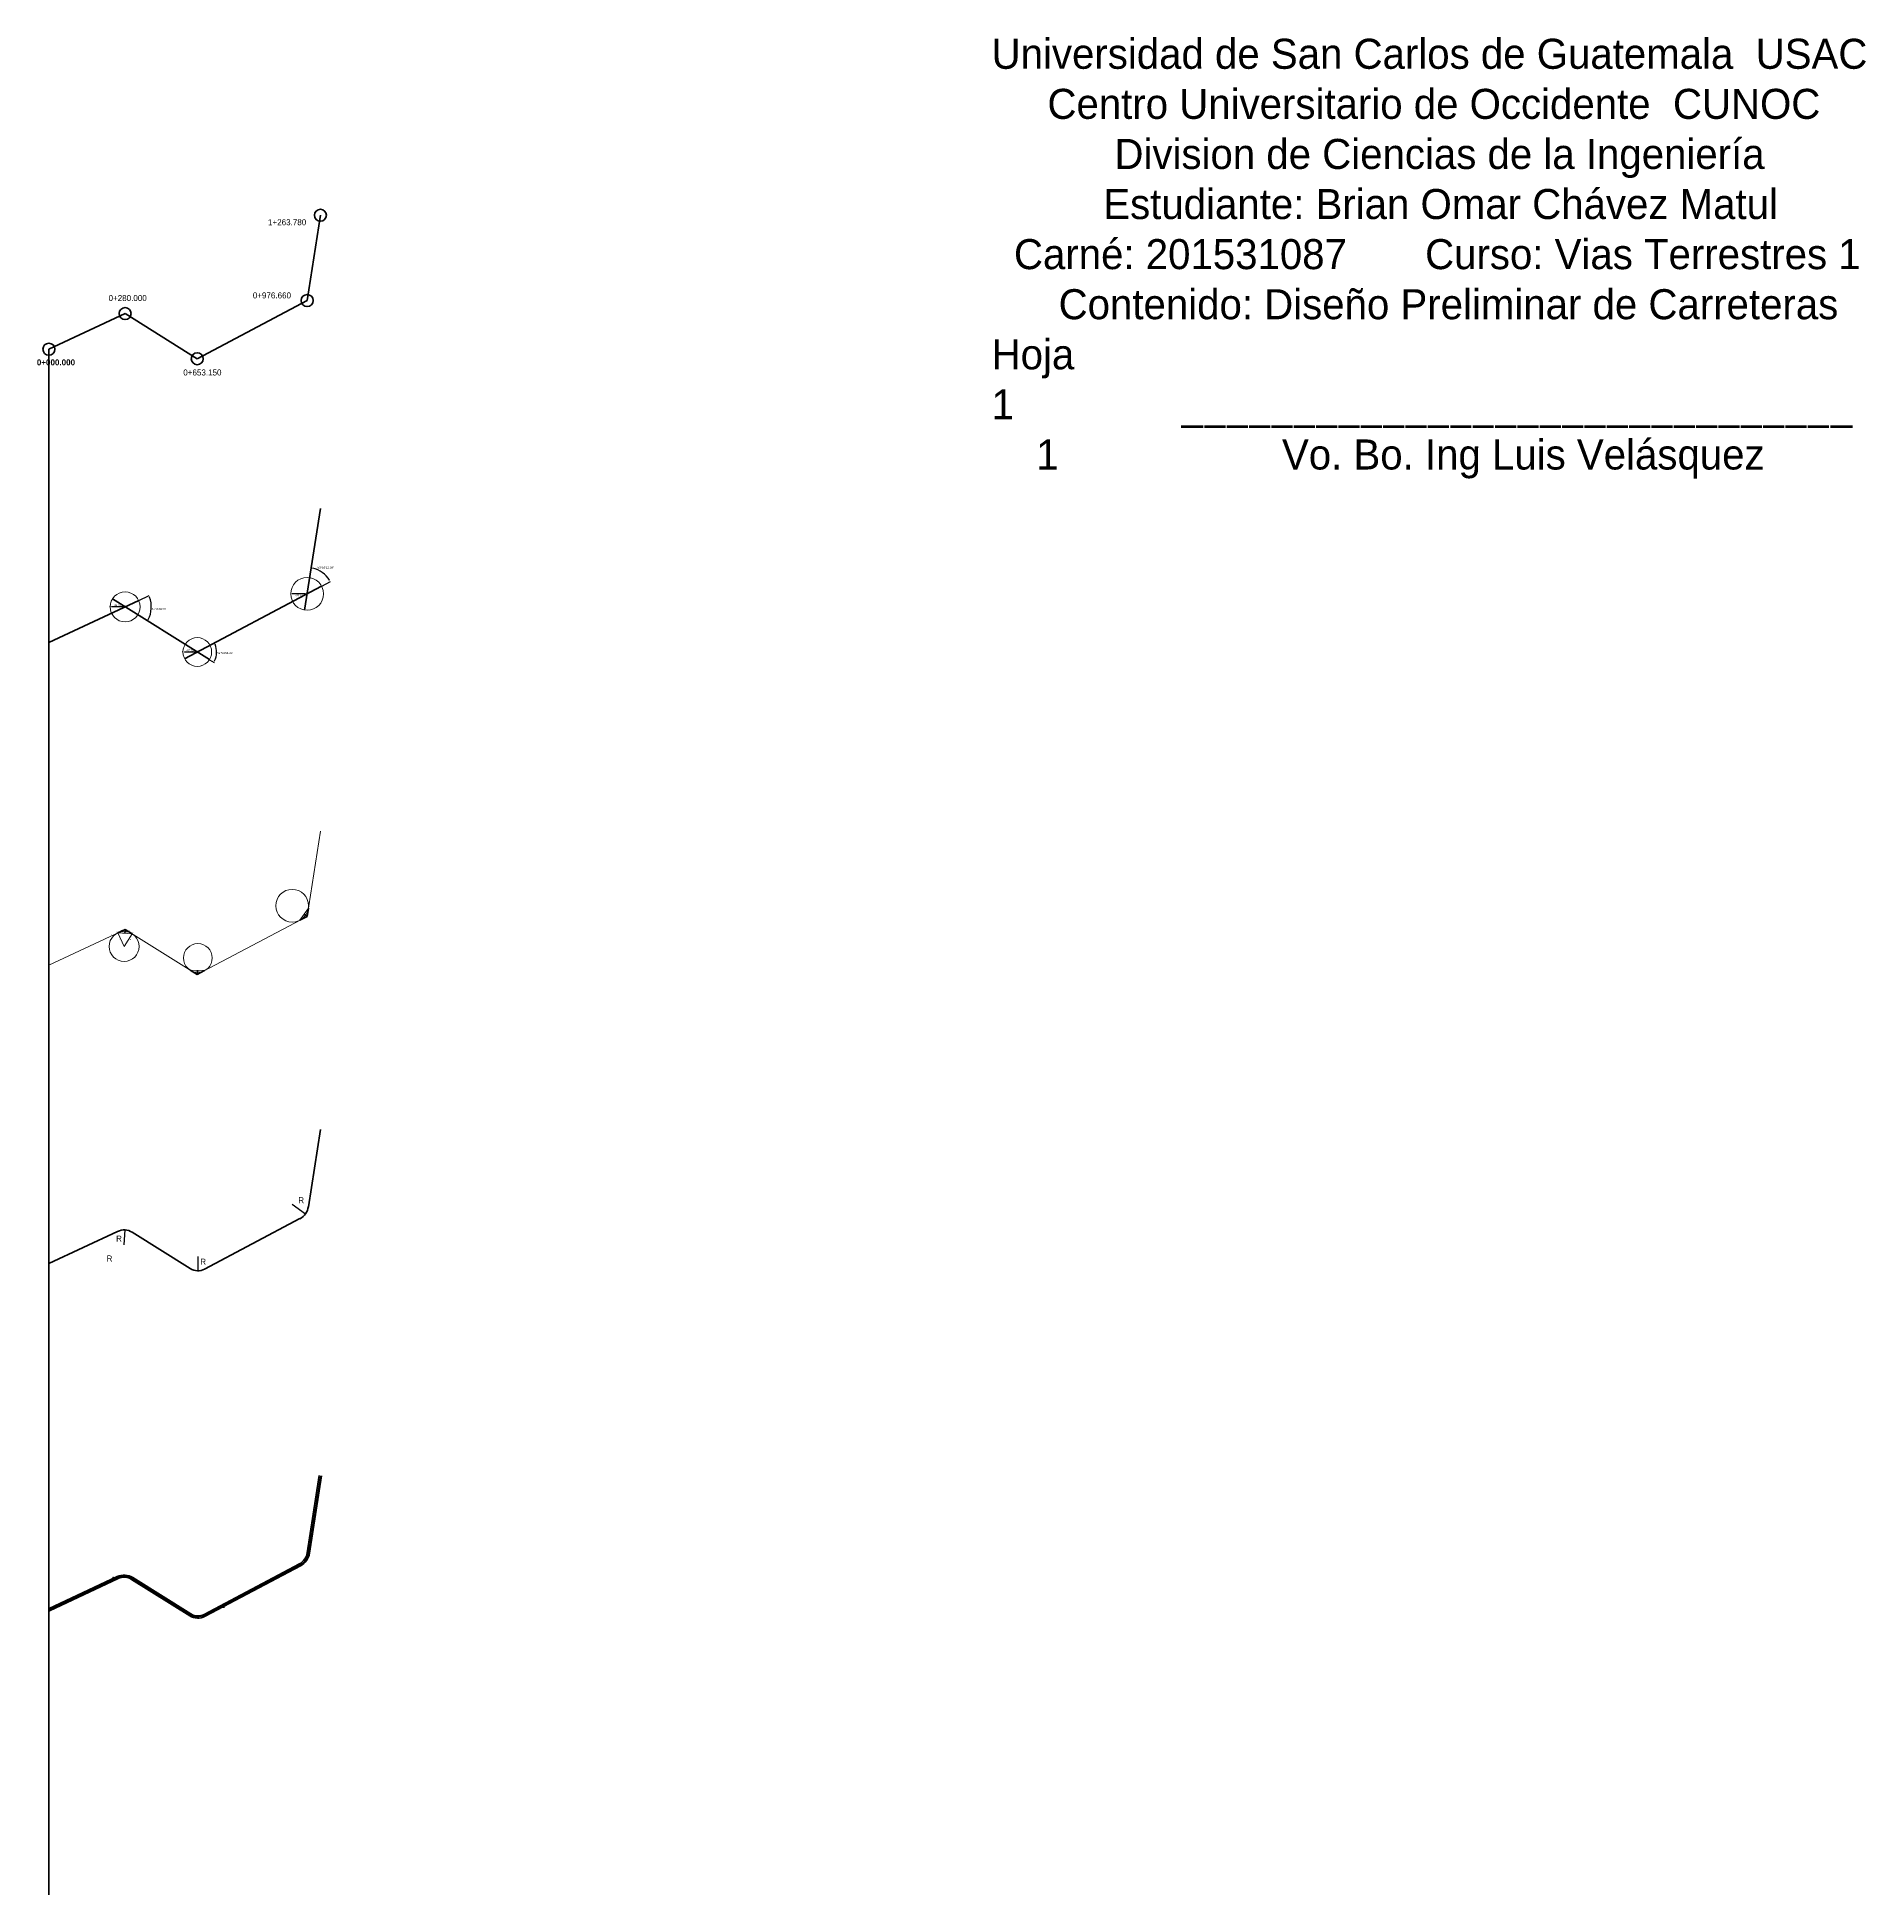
# Model space of a CAD drawing. Header units: metres. Extents: x 8490 to 19635, y 3785 to 12736.
# Drawn here: x 10205 to 16289, y 3785 to 9968 of the extents above; entities that cross this region are included whole.
import ezdxf

# ---------------------------------------------------------------- set-up
doc = ezdxf.new("R2010")
doc.units = ezdxf.units.M
for name, color, linetype, lineweight in [('Layer1', 1, 'Continuous', 9), ('Layer2', 2, 'Continuous', 20), ('Layer3', 3, 'Continuous', 30), ('Layer4', 4, 'Continuous', 40), ('Layer5', 5, 'Continuous', 50), ('Layer7', 7, 'Continuous', 70), ('Layer8', 8, 'Continuous', 80)]:
    doc.layers.add(name, color=color, linetype=linetype, lineweight=lineweight)
doc.layers.add('Layer10', color=10, linetype='Continuous', lineweight=100, plot=False)
doc.styles.get("Standard").update_dxf_attribs({"font": 'utsaahb.ttf'})
doc.dimstyles.new('Copy of ISO-25', dxfattribs={"dimtxt": 3, "dimasz": 0.5, "dimexe": 1.25, "dimexo": 0.625, "dimtad": 2, "dimtih": 1, "dimtoh": 1, "dimtxsty": 'Standard', "dimcen": 0.5, "dimaunit": 1, "dimadec": 6, "dimazin": 0, "dimtfac": 1, "dimtmove": 0, "dimatfit": 3, "dimfxl": 1, "dimarcsym": 0})
doc.dimstyles.new('ISO-25', dxfattribs={"dimtxt": 7, "dimasz": 5, "dimexe": 1.25, "dimexo": 0.625, "dimtad": 2, "dimtih": 1, "dimtoh": 1, "dimtxsty": 'Standard', "dimcen": 2.5, "dimaunit": 1, "dimadec": 6, "dimazin": 0, "dimtfac": 1, "dimtmove": 0, "dimatfit": 3, "dimfxl": 1, "dimarcsym": 0})

# ---------------------------------------------------------------- blocks, each defined once
blk = doc.blocks.new('*D12')
at = {"layer": 'Defpoints', "color": 0}
for p in [(10455.3, 8097.9), (10542.6, 8092.6), (10582.5, 8051.9), (10243.9, 7952.9), (10778.1, 7896.1)]:
    blk.add_point(p, dxfattribs=at)
at = {"layer": 'Layer2', "color": 0, "lineweight": -2}
blk.add_line((10543.2, 8092.9), (10577.7, 8109), dxfattribs=at)
blk.add_arc((10497.5, 8071.5), 87.3, 331.27906, 21.77139, dxfattribs=at)
at = {"layer": 'Layer2', "color": 0}
for points in [[(10577.8, 8103.5), (10579.3, 8104.2), (10576.6, 8108.4)], [(10574.8, 8029.1), (10573.3, 8030), (10571.5, 8025.2)]]:
    blk.add_solid(points, dxfattribs=at)
at = {"layer": 'Layer2', "color": 0, "insert": (10610.8, 8064.6), "char_height": 7, "attachment_point": 5}
blk.add_mtext('57°3\'30.65"', dxfattribs=at)
blk = doc.blocks.new('*D13')
at = {"layer": 'Defpoints', "color": 0}
for p in [(11151.3, 8140.5), (10455.3, 8097.9), (10695.4, 7899.1), (10778.1, 7896.1), (10800.6, 7908)]:
    blk.add_point(p, dxfattribs=at)
at = {"layer": 'Layer2', "color": 0, "lineweight": -2}
blk.add_line((10778.6, 7895.8), (10793.3, 7886.6), dxfattribs=at)
blk.add_arc((10737.6, 7921.4), 64.4, 332.4466, 23.45956, dxfattribs=at)
at = {"layer": 'Layer2', "color": 0}
for points in [[(10795.9, 7946.7), (10797.4, 7947.4), (10794.5, 7951.6)], [(10795.4, 7891.2), (10794, 7892.1), (10792.2, 7887.3)]]:
    blk.add_solid(points, dxfattribs=at)
at = {"layer": 'Layer2', "color": 0, "insert": (10830.8, 7918.1), "char_height": 7, "attachment_point": 5}
blk.add_mtext('59°54\'51.24"', dxfattribs=at)
blk = doc.blocks.new('*D14')
at = {"layer": 'Defpoints', "color": 0}
for p in [(11147.1, 8398.7), (11164, 8177.3), (11151.3, 8140.5), (11094.7, 8061.1), (10695.4, 7899.1)]:
    blk.add_point(p, dxfattribs=at)
at = {"layer": 'Layer2', "color": 0, "lineweight": -2}
blk.add_line((11151.8, 8140.8), (11181.2, 8156.4), dxfattribs=at)
blk.add_arc((11103, 8115), 87.2, 31.19692, 77.89351, dxfattribs=at)
at = {"layer": 'Layer2', "color": 0}
for points in [[(11121.2, 8199.4), (11121.5, 8201), (11116.4, 8201.1)], [(11178.3, 8160.6), (11176.9, 8159.7), (11180.1, 8155.8)]]:
    blk.add_solid(points, dxfattribs=at)
at = {"layer": 'Layer2', "color": 0, "insert": (11165.2, 8202.4), "char_height": 7, "attachment_point": 5}
blk.add_mtext('53°16\'12.09"', dxfattribs=at)
blk = doc.blocks.new('*D15')
at = {"layer": 'Defpoints', "color": 0}
for p in [(10689.9, 7921.4), (10689.9, 7921.4), (10737.6, 7921.4)]:
    blk.add_point(p, dxfattribs=at)
at = {"layer": 'Layer2', "color": 0, "lineweight": -2}
for p, q in [((10689.9, 7922.1), (10689.9, 7922.7)), ((10732.6, 7921.4), (10694.9, 7921.4)), ((10737.6, 7922.1), (10737.6, 7922.7))]:
    blk.add_line(p, q, dxfattribs=at)
at = {"layer": 'Layer2', "color": 0}
for points in [[(10694.9, 7922.3), (10694.9, 7920.6), (10689.9, 7921.4)], [(10732.6, 7922.3), (10732.6, 7920.6), (10737.6, 7921.4)]]:
    blk.add_solid(points, dxfattribs=at)
at = {"layer": 'Layer2', "color": 0, "insert": (10713.8, 7926.3), "char_height": 7, "attachment_point": 5}
blk.add_mtext('47,75', dxfattribs=at)
blk = doc.blocks.new('*D16')
at = {"layer": 'Defpoints', "color": 0}
for p in [(10447.7, 8071.5), (10447.7, 8071.5), (10497.5, 8071.5)]:
    blk.add_point(p, dxfattribs=at)
at = {"layer": 'Layer2', "color": 0, "lineweight": -2}
for p, q in [((10447.7, 8072.1), (10447.7, 8072.7)), ((10492.5, 8071.5), (10452.7, 8071.5)), ((10497.5, 8072.1), (10497.5, 8072.7))]:
    blk.add_line(p, q, dxfattribs=at)
at = {"layer": 'Layer2', "color": 0}
for points in [[(10452.7, 8072.3), (10452.7, 8070.7), (10447.7, 8071.5)], [(10492.5, 8072.3), (10492.5, 8070.7), (10497.5, 8071.5)]]:
    blk.add_solid(points, dxfattribs=at)
at = {"layer": 'Layer2', "color": 0, "insert": (10472.6, 8076.4), "char_height": 7, "attachment_point": 5}
blk.add_mtext('49,82', dxfattribs=at)
blk = doc.blocks.new('*D17')
at = {"layer": 'Defpoints', "color": 0}
for p in [(11048.5, 8115), (11048.5, 8115), (11103, 8115)]:
    blk.add_point(p, dxfattribs=at)
at = {"layer": 'Layer2', "color": 0, "lineweight": -2}
for p, q in [((11048.5, 8115.6), (11048.5, 8116.2)), ((11098, 8115), (11053.5, 8115)), ((11103, 8115.6), (11103, 8116.2))]:
    blk.add_line(p, q, dxfattribs=at)
at = {"layer": 'Layer2', "color": 0}
for points in [[(11053.5, 8115.8), (11053.5, 8114.2), (11048.5, 8115)], [(11098, 8115.8), (11098, 8114.2), (11103, 8115)]]:
    blk.add_solid(points, dxfattribs=at)
at = {"layer": 'Layer2', "color": 0, "insert": (11075.8, 8110.1), "char_height": 7, "attachment_point": 5}
blk.add_mtext('54,57', dxfattribs=at)
blk = doc.blocks.new('*D21')
at = {"layer": 'Defpoints', "color": 0}
for p in [(10459.7, 4838.8), (10461.3, 4835.6), (10461.9, 4839.8)]:
    blk.add_point(p, dxfattribs=at)
at = {"layer": 'Layer3', "color": 0, "lineweight": -2}
for p, q in [((10461.7, 4840.3), (10455.5, 4840.3)), ((10460.3, 4839.1), (10463, 4840.4)), ((10461.9, 4839.8), (10461.7, 4840.3)), ((10461.8, 4835.8), (10464.5, 4837.1)), ((10463.2, 4837), (10462.1, 4839.4))]:
    blk.add_line(p, q, dxfattribs=at)
at = {"layer": 'Layer3', "color": 0}
for points in [[(10462.2, 4839.4), (10462, 4839.3), (10461.9, 4839.8)], [(10463.3, 4837.1), (10463.1, 4837), (10463.4, 4836.6)]]:
    blk.add_solid(points, dxfattribs=at)
at = {"layer": 'Layer3', "color": 0, "insert": (10458.3, 4842.8), "char_height": 3, "attachment_point": 5}
blk.add_mtext('3,6', dxfattribs=at)
blk = doc.blocks.new('*D22')
at = {"layer": 'Defpoints', "color": 0}
for p in [(10498.4, 4845.6), (10500.4, 4841.7), (10500.9, 4845.3)]:
    blk.add_point(p, dxfattribs=at)
at = {"layer": 'Layer3', "color": 0, "lineweight": -2}
for p, q in [((10499.8, 4841.8), (10496.7, 4842.2)), ((10500.2, 4845.4), (10497.1, 4845.8)), ((10498, 4842.5), (10498.3, 4845.1)), ((10498.4, 4845.6), (10498.4, 4846.1)), ((10498.4, 4846.1), (10504.6, 4846.1))]:
    blk.add_line(p, q, dxfattribs=at)
at = {"layer": 'Layer3', "color": 0}
for points in [[(10497.9, 4842.6), (10498, 4842.5), (10497.9, 4842)], [(10498.2, 4845.1), (10498.4, 4845.1), (10498.4, 4845.6)]]:
    blk.add_solid(points, dxfattribs=at)
at = {"layer": 'Layer3', "color": 0, "insert": (10501.8, 4848.6), "char_height": 3, "attachment_point": 5}
blk.add_mtext('3,6', dxfattribs=at)
blk = doc.blocks.new('*D26')
at = {"layer": 'Defpoints', "color": 0}
for p in [(10805.4, 4742.4), (10807.2, 4739.3), (10807.2, 4739.3)]:
    blk.add_point(p, dxfattribs=at)
at = {"layer": 'Layer3', "color": 0, "lineweight": -2}
for p, q in [((10804.9, 4742.1), (10804.3, 4741.8)), ((10805.7, 4742), (10807, 4739.8)), ((10807.2, 4739.3), (10807.5, 4738.9)), ((10807.5, 4738.9), (10813.6, 4738.9)), ((10807.8, 4739.6), (10808.3, 4739.9))]:
    blk.add_line(p, q, dxfattribs=at)
at = {"layer": 'Layer3', "color": 0}
for points in [[(10805.7, 4742), (10805.6, 4742), (10805.4, 4742.4)], [(10807, 4739.8), (10806.9, 4739.7), (10807.2, 4739.3)]]:
    blk.add_solid(points, dxfattribs=at)
at = {"layer": 'Layer3', "color": 0, "insert": (10810.9, 4736.4), "char_height": 3, "attachment_point": 5}
blk.add_mtext('3,6', dxfattribs=at)
blk = doc.blocks.new('*D27')
at = {"layer": 'Defpoints', "color": 0}
for p in [(10818.6, 4745.4), (10820.3, 4742.2), (10822.2, 4743.2)]:
    blk.add_point(p, dxfattribs=at)
at = {"layer": 'Layer3', "color": 0, "lineweight": -2}
for p, q in [((10819.2, 4745.7), (10821.7, 4747)), ((10820.8, 4745.9), (10822, 4743.6)), ((10820.9, 4742.5), (10823.3, 4743.8)), ((10822.2, 4743.2), (10822.5, 4742.8)), ((10822.5, 4742.8), (10828.6, 4742.8))]:
    blk.add_line(p, q, dxfattribs=at)
at = {"layer": 'Layer3', "color": 0}
for points in [[(10820.9, 4746), (10820.7, 4745.9), (10820.6, 4746.4)], [(10822.1, 4743.7), (10821.9, 4743.6), (10822.2, 4743.2)]]:
    blk.add_solid(points, dxfattribs=at)
at = {"layer": 'Layer3', "color": 0, "insert": (10825.9, 4745.2), "char_height": 3, "attachment_point": 5}
blk.add_mtext('3,6', dxfattribs=at)

msp = doc.modelspace()

# ---------------------------------------------------------------- linework, layer by layer
at = {"layer": 'Layer1'}
for p, q in [((11103.036, 7041.526), (11147.059, 7325.251)), ((10243.857, 6879.456), (10497.51, 6998.03)), ((10497.51, 6998.03), (10737.624, 6847.967)), ((10737.624, 6847.967), (11103.036, 7041.526)), ((11107.219, 4922.97), (11147.059, 5179.737)), ((10243.857, 4733.942), (10472.524, 4840.836)), ((10520.9, 4837.899), (10714.288, 4717.038)), ((10761.942, 4715.335), (11078.928, 4883.242))]:
    msp.add_line(p, q, dxfattribs=at)
for centre, radius in [((11103.036, 8114.986), 54.567), ((10497.51, 8071.491), 49.822), ((10737.624, 7921.428), 47.746), ((11053.31, 7076.935), 54.567), ((10494.073, 6941.43), 49.822), ((10739.593, 6903.041), 47.746)]:
    msp.add_circle(centre, radius, dxfattribs=at)
for centre, radius, start, end in [((11053.31, 4931.422), 54.567, 297.8198644, 351.2705606), ((10494.073, 4795.916), 49.822, 57.4221692, 115.628278), ((10739.593, 4757.527), 47.746, 237.9965337, 297.909633)]:
    msp.add_arc(centre, radius, start, end, dxfattribs=at)
at = {"layer": 'Layer10'}
msp.add_line((10243.857, 8929.051), (10243.857, 3785.029), dxfattribs=at)
for centre in [(11147.059, 9374.845), (11103.036, 9091.12), (10497.51, 9047.625), (10243.857, 8929.051), (10737.624, 8897.562)]:
    msp.add_circle(centre, 20, dxfattribs=at)
at = {"layer": 'Layer2'}
for p, q in [((11078.852, 7028.715), (11107.232, 7068.569)), ((10472.975, 6986.561), (10520.478, 6983.677)), ((10472.975, 6986.561), (10494.073, 6941.43)), ((10494.073, 6941.43), (10520.478, 6983.677)), ((10714.288, 6862.551), (10761.942, 6860.848))]:
    msp.add_line(p, q, dxfattribs=at)
at = {"layer": 'Layer3'}
for p, q in [((10497.51, 6998.03), (10497.093, 6991.16)), ((11103.036, 7041.526), (11097.759, 7045.283)), ((10737.624, 6847.967), (10737.887, 6855.325)), ((11053.31, 6083.684), (11097.759, 6052.032)), ((10494.073, 5948.178), (10497.093, 5997.908)), ((10739.593, 5909.789), (10739.593, 5862.043))]:
    msp.add_line(p, q, dxfattribs=at)
at = {"layer": 'Layer4'}
for p, q in [((11103.036, 9091.12), (11147.059, 9374.845)), ((10737.624, 8897.562), (11103.036, 9091.12)), ((10243.857, 8929.051), (10497.51, 9047.625)), ((10497.51, 9047.625), (10737.624, 8897.562)), ((11094.669, 8061.064), (11147.059, 8398.711)), ((10695.432, 7899.078), (11151.256, 8140.528)), ((10243.857, 7952.917), (10542.644, 8092.59)), ((10455.26, 8097.896), (10778.113, 7896.123)), ((11103.036, 7041.526), (11107.232, 7068.569)), ((10497.51, 6998.03), (10472.975, 6986.561)), ((10497.51, 6998.03), (10520.478, 6983.677)), ((11103.036, 7041.526), (11078.852, 7028.715)), ((10737.624, 6847.967), (10714.288, 6862.551)), ((10737.624, 6847.967), (10761.942, 6860.848))]:
    msp.add_line(p, q, dxfattribs=at)
at = {"layer": 'Layer5'}
for p, q in [((11097.759, 7045.283), (11093.042, 7048.642)), ((10497.093, 6991.16), (10496.726, 6985.119)), ((10737.887, 6855.325), (10738.115, 6861.7))]:
    msp.add_line(p, q, dxfattribs=at)
at = {"layer": 'Layer7'}
for p, q in [((11103.661, 4923.522), (11143.502, 5180.289)), ((11110.776, 4922.418), (11150.616, 5179.185)), ((10760.257, 4718.516), (11077.243, 4886.423)), ((10242.332, 4737.204), (10470.999, 4844.098)), ((10245.381, 4730.681), (10474.048, 4837.575)), ((10518.992, 4834.846), (10712.38, 4713.985)), ((10522.808, 4840.952), (10716.196, 4720.091)), ((10763.628, 4712.153), (11080.613, 4880.061))]:
    msp.add_line(p, q, dxfattribs=at)
for centre, radius, start, end in [((11053.31, 4931.422), 50.967, 297.8198644, 351.2705606), ((11053.31, 4931.422), 58.167, 297.8198644, 351.2705606), ((10494.073, 4795.916), 53.422, 57.4221692, 115.628278), ((10494.073, 4795.916), 46.222, 57.4221692, 115.628278), ((10739.593, 4757.527), 51.346, 237.9965337, 297.909633), ((10739.593, 4757.527), 44.146, 237.9965337, 297.909633)]:
    msp.add_arc(centre, radius, start, end, dxfattribs=at)
at = {"layer": 'Layer8'}
for p, q in [((11107.219, 6075.232), (11147.059, 6331.999)), ((10761.942, 5867.596), (11078.928, 6035.504)), ((10243.857, 5886.204), (10472.524, 5993.098)), ((10520.9, 5990.161), (10714.288, 5869.3))]:
    msp.add_line(p, q, dxfattribs=at)
for centre, radius, start, end in [((11053.31, 6083.684), 54.567, 297.8198644, 351.2705606), ((10494.073, 5948.178), 49.822, 57.4221692, 115.628278), ((10739.593, 5909.789), 47.746, 237.9965337, 297.909633)]:
    msp.add_arc(centre, radius, start, end, dxfattribs=at)

# ---------------------------------------------------------------- texts
at = {"layer": 'Layer3'}
for s, insert, char_height, width, attachment_point in [('Universidad de San Carlos de Guatemala  USAC\\P     Centro Universitario de Occidente  CUNOC\\P           Division de Ciencias de la Ingeniería\\P          Estudiante: Brian Omar Chávez Matul        \\P  Carné: 201531087       Curso: Vias Terrestres 1\\P      Contenido: Diseño Preliminar de Carreteras\\PHoja\\P1               ______________________________\\P    1                    Vo. Bo. Ing Luis Velásquez     \\P\\P  ', (13380.371, 9063.813), 100, 4856.06104, 4), ('1+263.780', (10972.909, 9361.772), 20, 71.10034, 1), ('0+280.000', (10442.365, 9109.418), 20, 71.10034, 1), ('0+976.660', (10922.261, 9118.18), 20, 71.10034, 1), ('{\\fUtsaah|b1|i0|c0|p34;0+000.000}', (10203.801, 8895.348), 20, 71.10034, 1), ('0+653.150', (10691.009, 8861.768), 20, 71.10034, 1), ('PC', (10469.535, 6990.433), 2, 7.76303, 1), ('stg 1', (10480.986, 6996.135), 2, 7.76303, 1), ('Cm 1', (10486.301, 6989.434), 2, 7.76303, 1), ('E1', (10493.727, 6994.806), 2, 7.76303, 1), ('PI', (10495.683, 7001.107), 2, 7.76303, 1), ('Om 1', (10497.973, 6989.601), 2, 7.76303, 1), ('stg 1', (10510.457, 6994.55), 2, 7.76303, 1), ('PT', (10521.797, 6986.905), 2, 7.76303, 1), ('tg', (10450.227, 6981.785), 2, 7.76303, 1), ('R1', (10474.719, 6965.309), 2, 7.76303, 1), ('R1', (10514.023, 6964.748), 2, 7.76303, 1), ('R', (11073.578, 6107.045), 20, 71.10034, 1), ('R', (10467.501, 5979.204), 20, 71.10034, 1), ('R', (10435.92, 5912.894), 20, 71.10034, 1), ('R', (10747.39, 5902.448), 20, 71.10034, 1)]:
    msp.add_mtext(s, dxfattribs=dict(at, insert=insert, char_height=char_height, width=width, attachment_point=attachment_point))

# ---------------------------------------------------------------- dimensions: what is measured, and where the dimension line sits
at = {"layer": 'Layer2'}
for base, line1, line2, picture, middle in [((11163.95594, 8177.34123), ((11094.66923, 8061.06445), (11147.05904, 8398.71118)), ((10695.43205, 7899.07823), (11151.25571, 8140.52834)), '*D14', (11165.24937, 8202.35215)), ((10582.549523, 8051.882344), ((10455.260498, 8097.895671), (10778.11347, 7896.123141)), ((10243.856544, 7952.916702), (10542.644116, 8092.589672)), '*D12', (10610.774029, 8064.613588)), ((10800.594012705, 7908.005423322), ((10695.432050868, 7899.078227659), (11151.255712886, 8140.528339428)), ((10455.260497704, 8097.895670824), (10778.11346981, 7896.123140666)), '*D13', (10830.795857339, 7918.097506541))]:
    dim = msp.add_angular_dim_2l(base=base, line1=line1, line2=line2, dimstyle='ISO-25', dxfattribs=at)
    dim.commit()
    dim.dimension.update_dxf_attribs({"geometry": picture, "text_midpoint": middle})
for base, p1, p2, picture, middle in [((11048.469, 8114.986), (11103.036, 8114.986), (11048.469, 8114.986), '*D17', (11075.752, 8110.068)), ((10447.688, 8071.491), (10497.51, 8071.491), (10447.688, 8071.491), '*D16', (10472.599, 8076.409)), ((10689.878, 7921.428), (10737.624, 7921.428), (10689.878, 7921.428), '*D15', (10713.751, 7926.346))]:
    dim = msp.add_linear_dim(base=base, p1=p1, p2=p2, dimstyle='ISO-25', dxfattribs=at)
    dim.commit()
    dim.dimension.update_dxf_attribs({"geometry": picture, "text_midpoint": middle})
at = {"layer": 'Layer3'}
for p1, p2, distance, picture, middle in [((10461.262, 4835.572), (10459.738, 4838.833), -2.37, '*D21', (10458.29, 4842.755)), ((10500.375, 4841.706), (10500.865, 4845.273), 2.507, '*D22', (10501.833, 4848.575)), ((10805.419, 4742.438), (10807.22, 4739.318), 0, '*D26', (10810.854, 4736.42)), ((10818.645, 4745.37), (10820.33, 4742.189), 2.165, '*D27', (10825.861, 4745.226))]:
    dim = msp.add_aligned_dim(p1=p1, p2=p2, distance=distance, dimstyle='Copy of ISO-25', dxfattribs=at)
    dim.commit()
    dim.dimension.update_dxf_attribs({"geometry": picture, "text_midpoint": middle})

doc.saveas('drawing.dxf')
